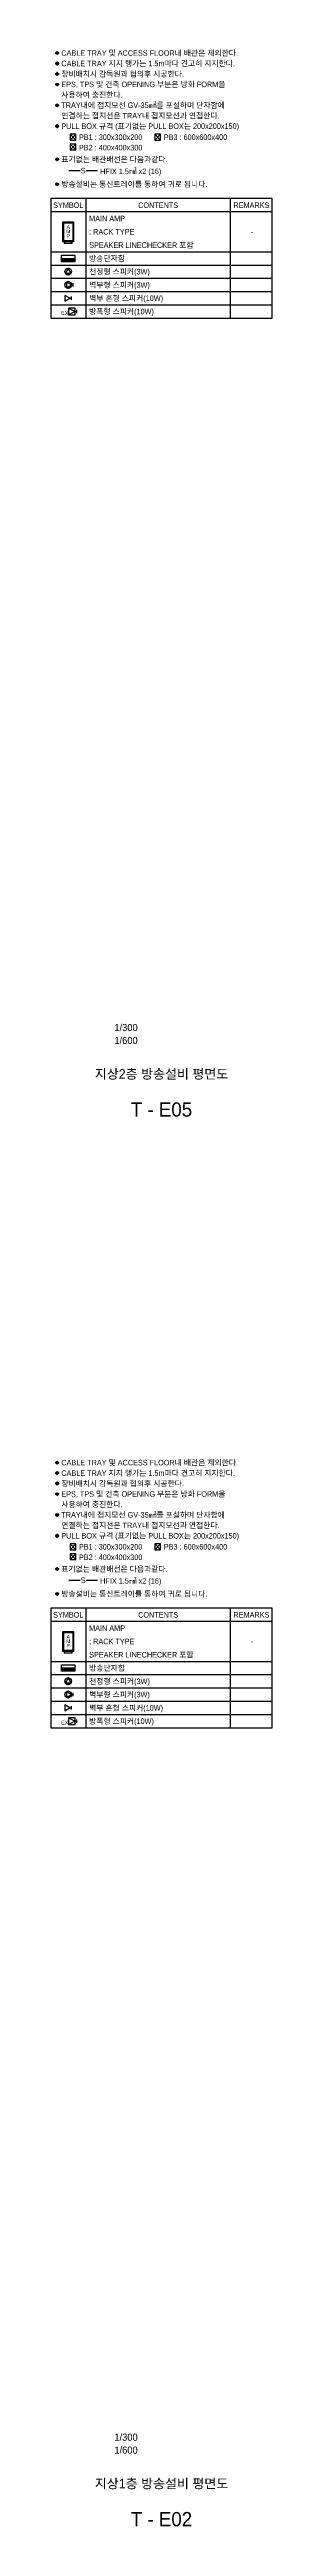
# Model space of a CAD drawing. Header units: millimetres. Extents: x 93478 to 502050, y -351975 to 881490.
# Drawn here: x 219300 to 247200, y -322636 to -9510 of the extents above; entities that cross this region are included whole.
import ezdxf
from ezdxf.enums import TextEntityAlignment as Align

# ---------------------------------------------------------------- set-up
doc = ezdxf.new("R2010")
doc.units = ezdxf.units.MM
doc.header["$LTSCALE"] = 150
doc.set_wipeout_variables(frame=1)
for name, color, linetype in [('------30 Public Address Terminal Board', 3, 'Continuous'), ('------31 Speaker', 3, 'Continuous'), ('-----20 General Symbol', 3, 'Continuous'), ('-----21 Embeded Wire in Ceiling or Wall', 4, 'Continuous'), ('-----29 Cable Schedule', 1, 'Continuous'), ('-----30 Text', 2, 'Continuous'), ('-----41 Drawing Title', 2, 'Continuous'), ('-----42 Drawing Number', 2, 'Continuous'), ('-----43 Drawing Scale', 3, 'Continuous')]:
    doc.layers.add(name, color=color, linetype=linetype)
doc.styles.add('ELEC', font='')
doc.styles.get('ELEC').set_extended_font_data('Dotum')

# ---------------------------------------------------------------- blocks, each defined once
blk = doc.blocks.new('I05')
blk.add_hatch(color=256).paths.add_polyline_path([(300, 150), (-300, 150), (-300, 0), (300, 0)])
blk.add_line((-300, 150), (300, 150))
blk.add_lwpolyline([(-300, 0), (-300, 300), (300, 300), (300, 0)], close=True)
blk = doc.blocks.new('E01-1')
blk.add_lwpolyline([(130, -75), (0, 150), (-130, -75)], close=True)
at = {"linetype": 'Continuous'}
blk.add_circle((0, 0), 150, dxfattribs=at)
for p in [(-150, 0), (0, 150), (150, 0), (0, -150)]:
    blk.add_point(p)
blk = doc.blocks.new('I03')
for p, q in [((-75, 0), (0, 0)), ((0, -75), (0, 75))]:
    blk.add_line(p, q)
blk.add_lwpolyline([(-75, 0), (-300, 130), (-300, -130)], close=True)
blk = doc.blocks.new('I02')
for p, q in [((-75, 0), (0, 0)), ((0, -75), (0, 75))]:
    blk.add_line(p, q)
blk.add_lwpolyline([(-300, -130), (-75, 0), (-300, 130)], close=True)
at = {"linetype": 'Continuous'}
blk.add_circle((-225, 0), 150, dxfattribs=at)
for p in [(-225, 150), (-375, 0), (-225, -150), (-75, 0)]:
    blk.add_point(p)
blk = doc.blocks.new('I12')
for points in [[(300, 75), (-300, 75), (-300, 1200), (300, 1200)], [(225, 75), (-225, 75), (-225, 0), (225, 0)]]:
    blk.add_lwpolyline(points, close=True)
at = {"color": 1}
blk.add_lwpolyline([(-250, 1150), (250, 1150), (250, 125), (-250, 125)], close=True, dxfattribs=at)
at = {"style": 'ELEC'}
for s, p in [('M', (0, 650)), ('A', (0, 900)), ('P', (0, 400))]:
    blk.add_text(s, height=200, dxfattribs=at).set_placement(p, align=Align.MIDDLE)
blk = doc.blocks.new('I04')
for p, q in [((-375, 150), (-75, 0)), ((-75, 0), (-375, -150)), ((-75, 0), (0, 0)), ((0, -75), (0, 75))]:
    blk.add_line(p, q)
blk.add_lwpolyline([(-375, -150), (-75, -150), (-75, 150), (-375, 150)], close=True)
blk = doc.blocks.new('A$C9b6ca0ab')
at = {"layer": '-----30 Text'}
h = blk.add_hatch(color=256, dxfattribs=at)
edge = h.paths.add_edge_path()
edge.add_arc((-32211, -9950), 160, 0, 360)
h = blk.add_hatch(color=256, dxfattribs=at)
edge = h.paths.add_edge_path()
edge.add_arc((-32211, -11271), 160, 0, 360)
h = blk.add_hatch(color=256, dxfattribs=at)
edge = h.paths.add_edge_path()
edge.add_arc((-32211, -12592), 160, 0, 360)
h = blk.add_hatch(color=256, dxfattribs=at)
edge = h.paths.add_edge_path()
edge.add_arc((-32211, -13913), 160, 0, 360)
h = blk.add_hatch(color=256, dxfattribs=at)
edge = h.paths.add_edge_path()
edge.add_arc((-32211, -16555), 160, 0, 360)
h = blk.add_hatch(color=256, dxfattribs=at)
edge = h.paths.add_edge_path()
edge.add_arc((-32211, -19196), 160, 0, 360)
h = blk.add_hatch(color=256, dxfattribs=at)
edge = h.paths.add_edge_path()
edge.add_arc((-32211, -23392), 160, 0, 360)
h = blk.add_hatch(color=256, dxfattribs=at)
edge = h.paths.add_edge_path()
edge.add_arc((-32211, -26534), 160, 0, 360)
at = {"layer": '-----20 General Symbol'}
for p, q in [((-29852, -20955), (-30580, -20227)), ((-29852, -20227), (-30580, -20955)), ((-29852, -22202), (-30580, -21474)), ((-29852, -21474), (-30580, -22202)), ((-19157, -20955), (-19885, -20227)), ((-19157, -20227), (-19885, -20955))]:
    blk.add_line(p, q, dxfattribs=at)
for points in [[(-30580, -20227), (-30580, -20955), (-29852, -20955), (-29852, -20227)], [(-30580, -21474), (-30580, -22202), (-29852, -22202), (-29852, -21474)], [(-19885, -20227), (-19885, -20955), (-19157, -20955), (-19157, -20227)]]:
    blk.add_lwpolyline(points, close=True, dxfattribs=at)
at = {"layer": '-----21 Embeded Wire in Ceiling or Wall'}
for p, q in [((-30734, -24820, 0), (-29310, -24820, 0)), ((-28528, -24820, 0), (-27115, -24820, 0))]:
    blk.add_line(p, q, dxfattribs=at)
at = {"layer": '-----30 Text'}
for centre in [(-32211, -9950), (-32211, -11271), (-32211, -12592), (-32211, -13913), (-32211, -16555), (-32211, -19196), (-32211, -23392, 0), (-32211, -26534, 0)]:
    blk.add_circle(centre, 160, dxfattribs=at)
for p in [(-32371, -9950), (-32371, -11271), (-32211, -9790), (-32211, -10110), (-32211, -11111), (-32211, -11431), (-32211, -12432), (-32051, -9950), (-32051, -11271), (-32371, -12592), (-32371, -13913), (-32211, -12752), (-32211, -14073), (-32051, -12592), (-32051, -13913), (-32371, -16555), (-32211, -16714), (-32051, -16555), (-32371, -19196), (-32211, -19037), (-32211, -19356), (-32051, -19196), (-32371, -23392, 0), (-32211, -23232, 0), (-32211, -23552, 0), (-32051, -23392, 0), (-32371, -26534, 0), (-32211, -26694, 0), (-32051, -26534, 0)]:
    blk.add_point(p, dxfattribs=at)
at = {"layer": '-----21 Embeded Wire in Ceiling or Wall', "style": 'ELEC'}
blk.add_text('S', height=700, dxfattribs=at).set_placement((-28925, -24820, 0), align=Align.MIDDLE_CENTER)
at = {"layer": '-----30 Text', "style": 'ELEC'}
for s, p in [('장비배치시 감독원과 협의후 시공한다.', (-31675, -12592)), ('CABLE TRAY 및 ACCESS FLOOR내 배관은 제외한다.', (-31675, -9950)), ('CABLE TRAY 지지 행가는 1.5m마다 견고히 지지한다.', (-31675, -11271)), ('사용하여 충진한다.', (-31675, -15234)), ('EPS, TPS 및 건축 OPENING 부분은 방화 FORM을', (-31675, -13913)), ('TRAY내에 접지모선 GV-35㎟를 포설하며 단자함에', (-31675, -16555)), ('연결하는 접지선은 TRAY내 접지모선과 연접한다.', (-31675, -17876)), ('PULL BOX 규격 (표기없는 PULL BOX는 200x200x150)', (-31675, -19196)), ('PB1 : 300x300x200', (-29455, -20591)), ('PB2 : 400x400x300', (-29455, -21912)), ('PB3 : 600x600x400', (-18761, -20591)), ('표기없는 배관배선은 다음과같다.', (-31675, -23392, 0)), ('HFIX 1.5㎟ x2 (16)', (-26777, -24907, 0))]:
    blk.add_text(s, height=700, dxfattribs=at).set_placement(p, align=Align.MIDDLE_LEFT)
at = {"color": 3}
blk.add_wipeout([(-5100, -28351), (-33000, -28351), (-33000, -43471), (-5100, -43471)], dxfattribs=at).dxf.layer = '-----29 Cable Schedule'
at = {"layer": '-----29 Cable Schedule', "color": 3}
blk.add_line((-5100, -30031), (-33000, -30031), dxfattribs=at)
at = {"layer": '-----29 Cable Schedule'}
for p, q in [((-28569, -28351), (-28569, -30031)), ((-28569, -30031), (-28569, -43471)), ((-10380, -28351), (-10380, -30031)), ((-10380, -30031), (-10380, -43471)), ((-33000, -35071), (-5100, -35071)), ((-33000, -36751), (-5100, -36751)), ((-33000, -38431), (-5100, -38431)), ((-33000, -40111), (-5100, -40111)), ((-33000, -41791), (-5100, -41791))]:
    blk.add_line(p, q, dxfattribs=at)
at = {"layer": '-----29 Cable Schedule', "color": 3}
blk.add_lwpolyline([(-5100, -28351), (-33000, -28351), (-33000, -43471), (-5100, -43471)], close=True, dxfattribs=at)
at = {"layer": '------30 Public Address Terminal Board'}
for name, p, xscale, yscale, zscale in [('I12', (-30802, -33979), 2.240000000000387, 2.240000000000387, 2.240000000000387), ('I05', (-30802, -36331), 2.8, 2.8, 2.8)]:
    blk.add_blockref(name, p, dxfattribs=dict(at, xscale=xscale, yscale=yscale, zscale=zscale))
at = {"layer": '------31 Speaker', "xscale": 2.8, "yscale": 2.8, "zscale": 2.8}
for name, p in [('E01-1', (-30802, -37591)), ('I03', (-30382, -40951)), ('I04', (-29734, -42631))]:
    blk.add_blockref(name, p, dxfattribs=at)
at = {"layer": '-----20 General Symbol', "xscale": 2.8, "yscale": 2.8, "zscale": 2.8}
blk.add_blockref('I02', (-30172, -39271), dxfattribs=at)
at = {"layer": '------31 Speaker', "style": 'ELEC'}
blk.add_text('EX', height=500, dxfattribs=at).set_placement((-31699, -42811), align=Align.MIDDLE_LEFT)
at = {"layer": '-----29 Cable Schedule', "color": 2, "style": 'ELEC'}
for s, p in [('SYMBOL', (-30802, -29191)), ('CONTENTS', (-19474, -29191)), ('REMARKS', (-7716, -29191))]:
    blk.add_text(s, height=700, dxfattribs=at).set_placement(p, align=Align.MIDDLE)
at = {"layer": '-----30 Text', "style": 'ELEC'}
for s, p in [('방송설비는 통신트레이를 통하여 귀로 됩니다.', (-31675, -26534, 0)), ('MAIN AMP', (-28168, -30871)), ('SPEAKER LINECHECKER 포함 ', (-28168, -34231)), (': RACK TYPE', (-28168, -32551)), ('-', (-7813, -32551)), ('천정형 스피커(3W)', (-28168, -37591)), ('방송단자함', (-28168, -35911)), ('벽부형 스피커(3W)', (-28168, -39271)), ('벽부 혼형 스피커(10W)', (-28168, -40951)), ('방폭형 스피커(10W)', (-28168, -42631))]:
    blk.add_text(s, height=700, dxfattribs=at).set_placement(p, align=Align.MIDDLE_LEFT)

msp = doc.modelspace()

# ---------------------------------------------------------------- block references
at = {"layer": '-----29 Cable Schedule'}
for p in [(252300, 0), (252300, -178200)]:
    msp.add_blockref('A$C9b6ca0ab', p, dxfattribs=at)

# ---------------------------------------------------------------- texts
at = {"layer": '-----41 Drawing Title', "style": 'ELEC'}
for s, p in [('지상2층 방송설비 평면도', (233250, -139010)), ('지상1층 방송설비 평면도', (233250, -317210))]:
    msp.add_text(s, height=1200, dxfattribs=at).set_placement(p, align=Align.MIDDLE_CENTER)
at = {"layer": '-----42 Drawing Number', "style": 'ELEC'}
for s, p in [('T - E05', (233250, -143510)), ('T - E02', (233250, -321710))]:
    msp.add_text(s, height=1800, dxfattribs=at).set_placement(p, align=Align.MIDDLE_CENTER)
at = {"layer": '-----43 Drawing Scale', "style": 'ELEC'}
for s, p in [('1/300', (228779, -133150)), ('1/600', (228779, -134780)), ('1/300', (228779, -311350)), ('1/600', (228779, -312980))]:
    msp.add_text(s, height=900, dxfattribs=at).set_placement(p, align=Align.MIDDLE_CENTER)

doc.saveas('drawing.dxf')
